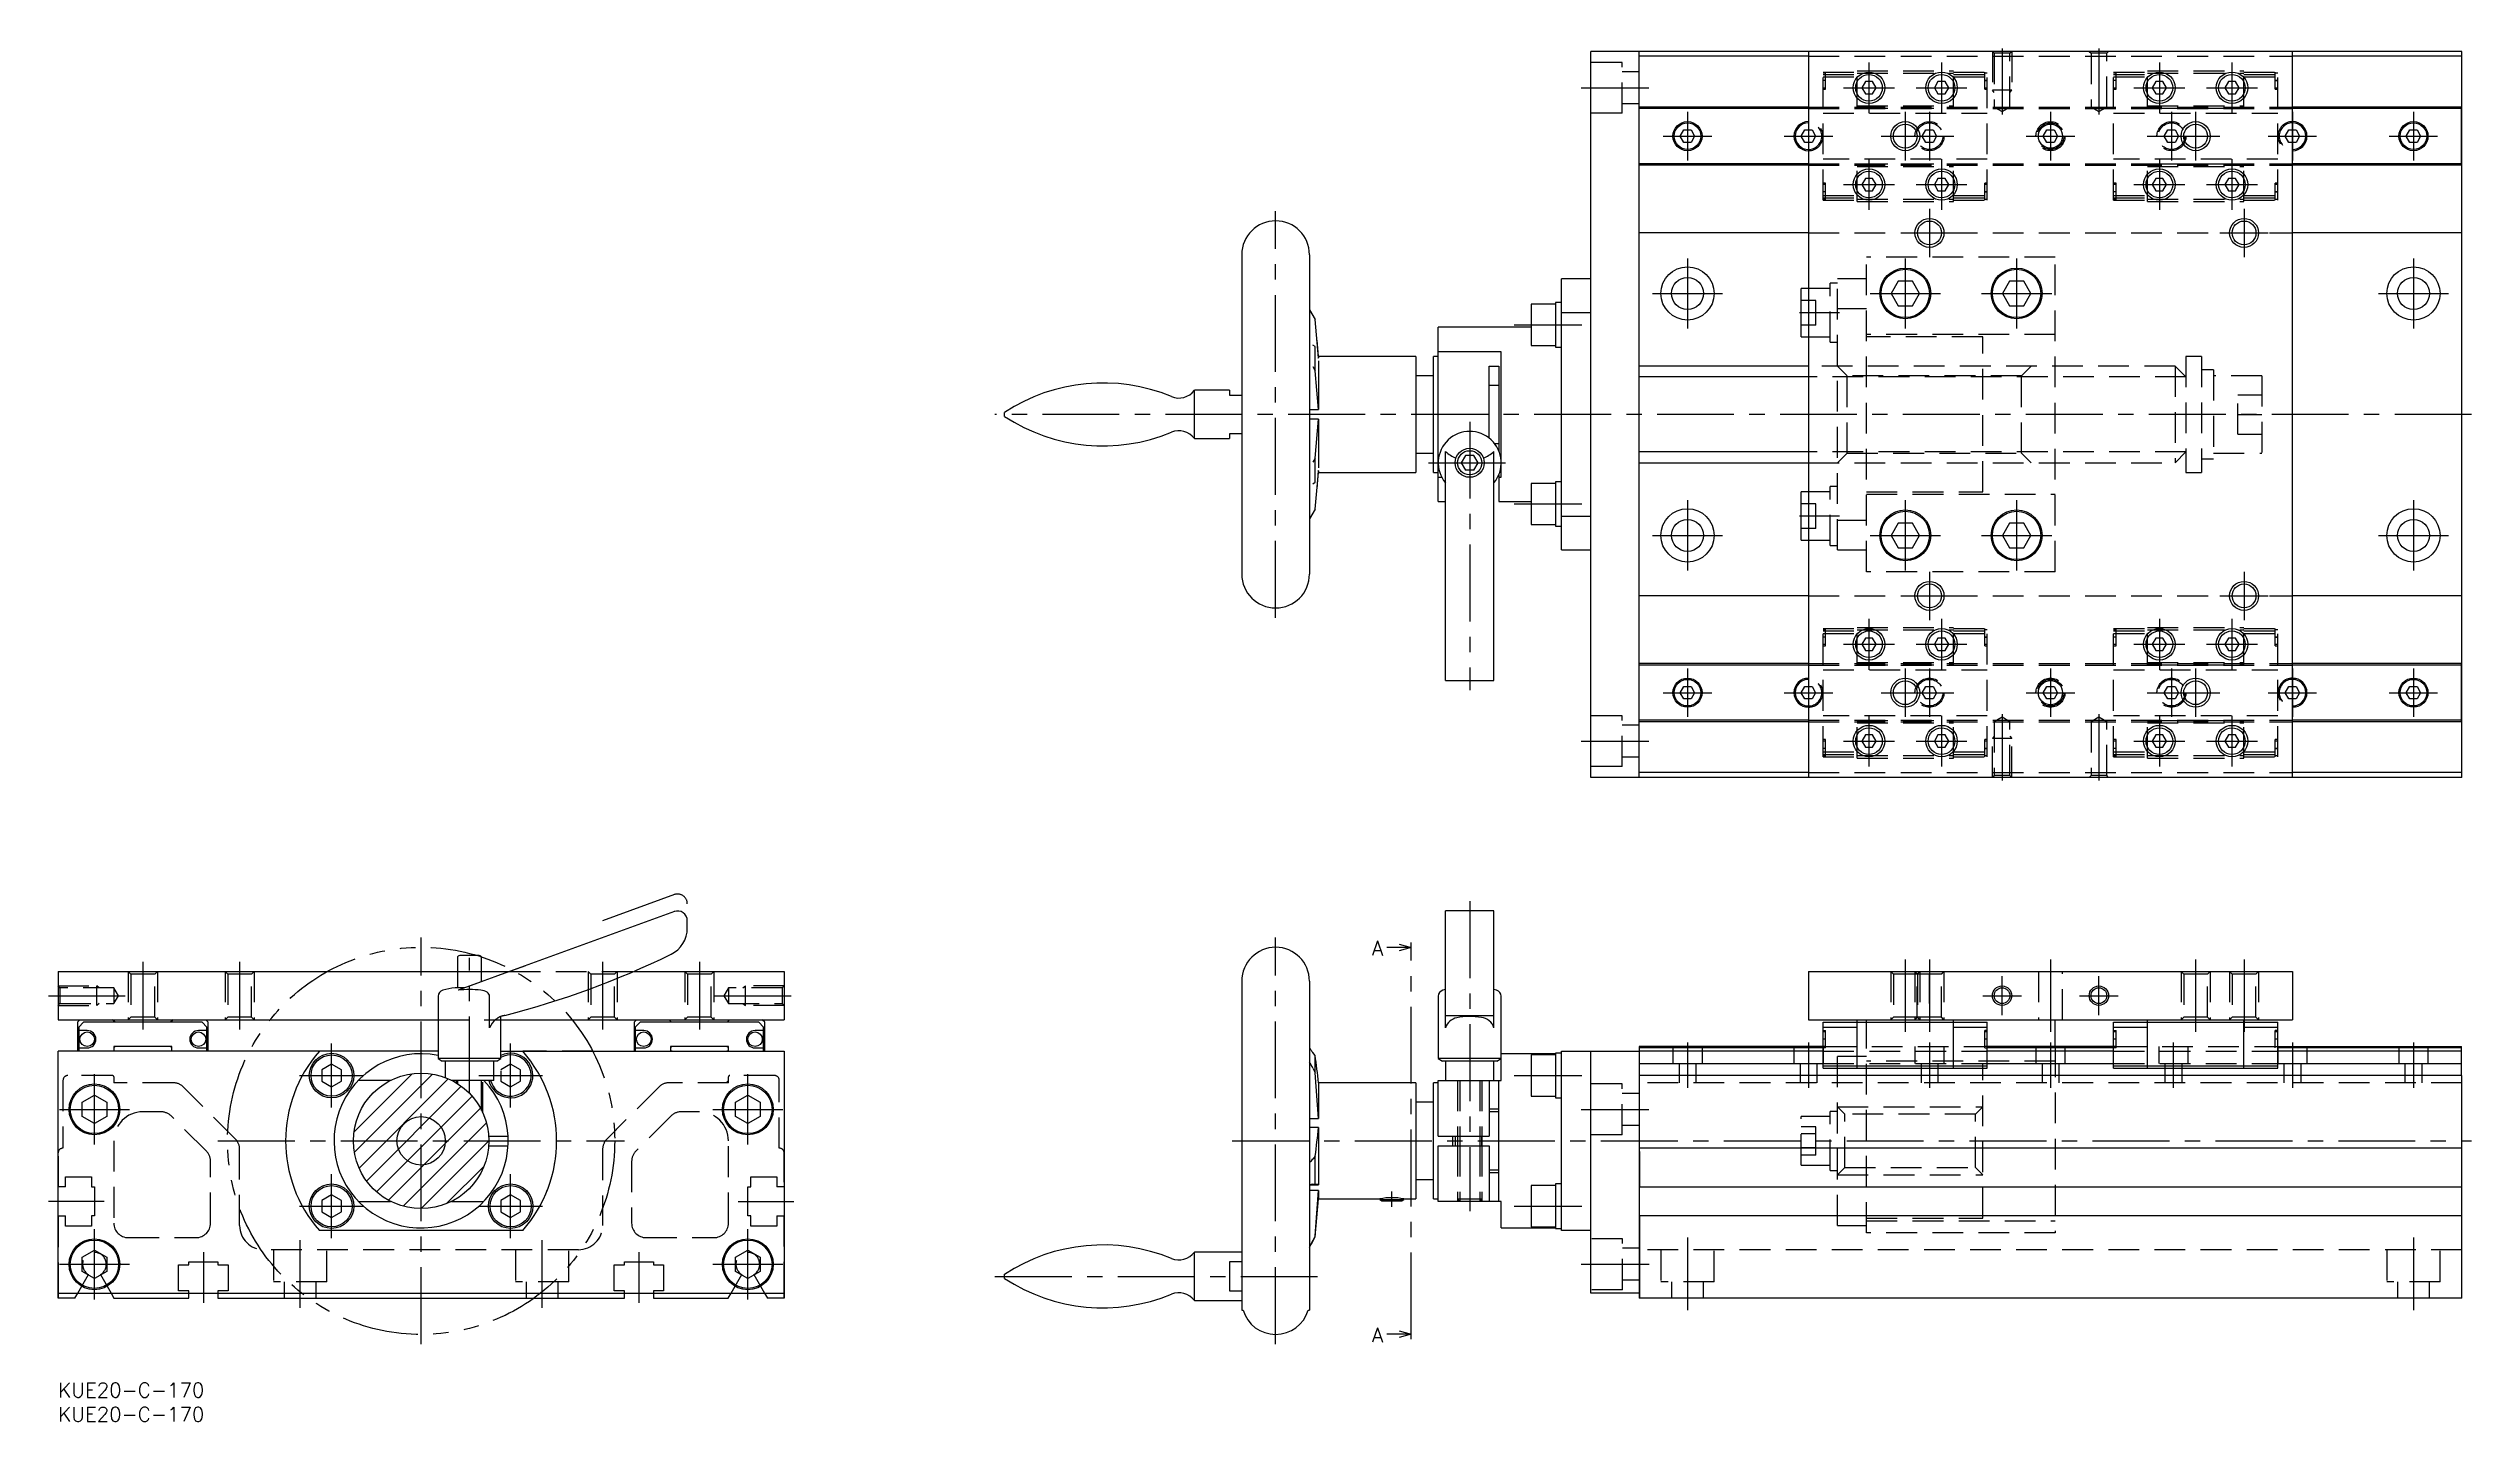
# Model space of a CAD drawing. Extents: x -2 to 499, y -8 to 276.
import ezdxf

# ---------------------------------------------------------------- set-up
doc = ezdxf.new("R2010")
doc.units = 0
doc.header["$LTSCALE"] = 0.5
for name, pattern in [('CENTER', [50.8, 31.75, -6.35, 6.35, -6.35]), ('DASHED', [19.05, 12.7, -6.35]), ('PHANTOM', [63.5, 31.75, -6.35, 6.35, -6.35, 6.35, -6.35])]:
    doc.linetypes.add(name, pattern=pattern)
for name, color, linetype in [('MSM_CENTER', 1, 'CENTER'), ('MSM_CONTINUOUS', 7, 'CONTINUOUS'), ('MSM_DASHED', 4, 'DASHED'), ('MSM_IMAGINARY', 6, 'PHANTOM'), ('MSM_NARROW', 5, 'CONTINUOUS'), ('MSM_PART_NUMBER', 7, 'CONTINUOUS')]:
    doc.layers.add(name, color=color, linetype=linetype)
doc.styles.get("Standard").update_dxf_attribs({"font": 'txt.shx', "height": 3, "bigfont": 'bigfont.shx'})

msp = doc.modelspace()

# ---------------------------------------------------------------- texts
at = {"layer": 'MSM_PART_NUMBER'}
for p in [(271.47, 88.31), (271.47, 8.38)]:
    msp.add_text('A', height=3, dxfattribs=at).set_placement(p)

# ---------------------------------------------------------------- blocks, each defined once
blk = doc.blocks.new('*U6')
at = {"layer": 'MSM_PART_NUMBER'}
blk.add_text('KUE20-C-170', height=3, dxfattribs=at).set_placement((0, -3))
blk = doc.blocks.new('*U7')
at = {"layer": 'MSM_PART_NUMBER'}
blk.add_text('KUE20-C-170', height=3, dxfattribs=at).set_placement((0, -8))

# ---------------------------------------------------------------- linework, layer by layer
at = {"layer": 'MSM_CENTER'}
for p, q in [((401.66, 275.73), (401.66, 262.05)), ((421.66, 275.73), (421.66, 262.05)), ((374.16, 272.86), (374.16, 262.36)), ((389.16, 272.86), (389.16, 262.36)), ((434.16, 272.86), (434.16, 262.36)), ((449.16, 272.86), (449.16, 262.36)), ((314.66, 267.61), (328.66, 267.61)), ((365.24, 269.11), (364.69, 269.11)), ((368.91, 267.61), (379.41, 267.61)), ((383.91, 267.61), (394.41, 267.61)), ((398.64, 269.11), (398.09, 269.11)), ((425.24, 269.11), (424.69, 269.11)), ((428.91, 267.61), (439.41, 267.61)), ((443.91, 267.61), (454.41, 267.61)), ((458.64, 269.11), (458.09, 269.11)), ((336.66, 262.61), (336.66, 252.61)), ((361.66, 262.61), (361.66, 252.61)), ((381.66, 262.61), (381.66, 252.61)), ((386.66, 262.61), (386.66, 252.61)), ((411.66, 262.61), (411.66, 252.61)), ((436.66, 262.61), (436.66, 252.61)), ((441.66, 262.61), (441.66, 252.61)), ((461.66, 262.61), (461.66, 252.61)), ((486.66, 262.61), (486.66, 252.61)), ((331.66, 257.61), (341.66, 257.61)), ((356.66, 257.61), (366.66, 257.61)), ((376.66, 257.61), (391.66, 257.61)), ((406.66, 257.61), (416.66, 257.61)), ((431.66, 257.61), (446.66, 257.61)), ((456.66, 257.61), (466.66, 257.61)), ((481.66, 257.61), (491.66, 257.61)), ((374.16, 252.86), (374.16, 242.36)), ((389.16, 252.86), (389.16, 242.36)), ((434.16, 252.86), (434.16, 242.36)), ((449.16, 252.86), (449.16, 242.36)), ((365.24, 246.11), (364.69, 246.11)), ((368.91, 247.61), (379.41, 247.61)), ((383.91, 247.61), (394.41, 247.61)), ((398.64, 246.11), (398.09, 246.11)), ((425.24, 246.11), (424.69, 246.11)), ((428.91, 247.61), (439.41, 247.61)), ((443.91, 247.61), (454.41, 247.61)), ((458.64, 246.11), (458.09, 246.11)), ((251.56, 158.11), (251.56, 242.11)), ((386.66, 242.61), (386.66, 232.61)), ((451.66, 242.61), (451.66, 232.61)), ((381.66, 237.61), (391.66, 237.61)), ((446.66, 237.61), (456.66, 237.61)), ((336.66, 232.36), (336.66, 217.86)), ((381.66, 232.36), (381.66, 217.86)), ((404.66, 232.36), (404.66, 217.86)), ((486.66, 232.36), (486.66, 217.86)), ((329.41, 225.11), (343.91, 225.11)), ((368.04, 221.11), (359.79, 221.11)), ((374.41, 225.11), (388.91, 225.11)), ((397.41, 225.11), (411.91, 225.11)), ((479.41, 225.11), (493.91, 225.11)), ((300.83, 218.61), (314.83, 218.61)), ((498.66, 200.11), (193.56, 200.11)), ((291.66, 198.61), (291.66, 143.11)), ((283.16, 190.11), (300.16, 190.11)), ((300.83, 181.61), (314.83, 181.61)), ((336.66, 182.36), (336.66, 167.86)), ((381.66, 182.36), (381.66, 167.86)), ((404.66, 182.36), (404.66, 167.86)), ((486.66, 182.36), (486.66, 167.86)), ((368.04, 179.11), (359.79, 179.11)), ((329.41, 175.11), (343.91, 175.11)), ((374.41, 175.11), (388.91, 175.11)), ((397.41, 175.11), (411.91, 175.11)), ((479.41, 175.11), (493.91, 175.11)), ((386.66, 167.61), (386.66, 157.61)), ((451.66, 167.61), (451.66, 157.61)), ((381.66, 162.61), (391.66, 162.61)), ((446.66, 162.61), (456.66, 162.61)), ((374.16, 157.86), (374.16, 147.36)), ((389.16, 157.86), (389.16, 147.36)), ((434.16, 157.86), (434.16, 147.36)), ((449.16, 157.86), (449.16, 147.36)), ((365.24, 154.11), (364.69, 154.11)), ((368.91, 152.61), (379.41, 152.61)), ((383.91, 152.61), (394.41, 152.61)), ((398.64, 154.11), (398.09, 154.11)), ((425.24, 154.11), (424.69, 154.11)), ((428.91, 152.61), (439.41, 152.61)), ((443.91, 152.61), (454.41, 152.61)), ((458.64, 154.11), (458.09, 154.11)), ((336.66, 147.61), (336.66, 137.61)), ((361.66, 147.61), (361.66, 137.61)), ((381.66, 147.61), (381.66, 137.61)), ((386.66, 147.61), (386.66, 137.61)), ((411.66, 147.61), (411.66, 137.61)), ((436.66, 147.61), (436.66, 137.61)), ((441.66, 147.61), (441.66, 137.61)), ((461.66, 147.61), (461.66, 137.61)), ((486.66, 147.61), (486.66, 137.61)), ((331.66, 142.61), (341.66, 142.61)), ((356.66, 142.61), (366.66, 142.61)), ((376.66, 142.61), (391.66, 142.61)), ((406.66, 142.61), (416.66, 142.61)), ((431.66, 142.61), (446.66, 142.61)), ((456.66, 142.61), (466.66, 142.61)), ((481.66, 142.61), (491.66, 142.61)), ((374.16, 137.86), (374.16, 127.36)), ((389.16, 137.86), (389.16, 127.36)), ((401.66, 138.17), (401.66, 124.49)), ((421.66, 138.17), (421.66, 124.49)), ((434.16, 137.86), (434.16, 127.36)), ((449.16, 137.86), (449.16, 127.36)), ((314.66, 132.61), (328.66, 132.61)), ((365.24, 131.11), (364.69, 131.11)), ((368.91, 132.61), (379.41, 132.61)), ((383.91, 132.61), (394.41, 132.61)), ((398.64, 131.11), (398.09, 131.11)), ((425.24, 131.11), (424.69, 131.11)), ((428.91, 132.61), (439.41, 132.61)), ((443.91, 132.61), (454.41, 132.61)), ((458.64, 131.11), (458.09, 131.11)), ((291.66, 99.5), (291.66, 35.5)), ((75, 8), (75, 92)), ((251.56, 8), (251.56, 92)), ((17.5, 87), (17.5, 73)), ((37.5, 87), (37.5, 73)), ((85, 59.8), (85, 87.8)), ((112.5, 87), (112.5, 73)), ((132.5, 87), (132.5, 73)), ((279.56, 11.04), (279.56, 88.96)), ((381.66, 87.5), (381.66, 72.5)), ((386.66, 87.5), (386.66, 72.5)), ((411.66, 87.5), (411.66, 72.5)), ((441.66, 87.5), (441.66, 72.5)), ((451.66, 87.5), (451.66, 72.5)), ((401.66, 76), (401.66, 84)), ((421.66, 76), (421.66, 84)), ((-2, 80), (14.44, 80)), ((135.56, 80), (152, 80)), ((397.66, 80), (405.66, 80)), ((417.66, 80), (425.66, 80)), ((56.5, 56.9), (56.5, 70.1)), ((93.5, 56.9), (93.5, 70.1)), ((336.66, 70.32), (336.66, 60.98)), ((361.66, 70.32), (361.66, 60.98)), ((365.24, 71), (364.69, 71)), ((386.66, 70.32), (386.66, 60.98)), ((398.64, 71), (398.09, 71)), ((411.66, 70.32), (411.66, 60.98)), ((425.24, 71), (424.69, 71)), ((437.02, 70.32), (437.02, 60.98)), ((458.64, 71), (458.09, 71)), ((461.66, 70.32), (461.66, 60.98)), ((486.66, 70.32), (486.66, 60.98)), ((7.5, 49.25), (7.5, 63.75)), ((49.9, 63.5), (63.1, 63.5)), ((86.9, 63.5), (100.1, 63.5)), ((142.5, 49.25), (142.5, 63.75)), ((300.83, 63.5), (314.83, 63.5)), ((0.25, 56.5), (14.75, 56.5)), ((135.25, 56.5), (149.75, 56.5)), ((314.66, 56.5), (328.66, 56.5)), ((33, 50), (117, 50)), ((242.56, 50), (498.66, 50)), ((56.5, 29.9), (56.5, 43.1)), ((93.5, 29.9), (93.5, 43.1)), ((9.5, 37.5), (-2, 37.5)), ((49.9, 36.5), (63.1, 36.5)), ((86.9, 36.5), (100.1, 36.5)), ((140.5, 37.5), (152, 37.5)), ((275.56, 36.37), (275.56, 39.53)), ((300.83, 36.5), (314.83, 36.5)), ((7.5, 17.25), (7.5, 31.75)), ((142.5, 17.25), (142.5, 31.75)), ((30, 27), (30, 16.5)), ((50, 15.5), (50, 29.5)), ((100, 15.5), (100, 29.5)), ((120, 27), (120, 16.5)), ((336.66, 30), (336.66, 15)), ((486.66, 30), (486.66, 15)), ((0.25, 24.5), (14.75, 24.5)), ((135.25, 24.5), (149.75, 24.5)), ((193.56, 22), (260.56, 22)), ((314.66, 24.5), (328.71, 24.5))]:
    msp.add_line(p, q, dxfattribs=at)
at = {"layer": 'MSM_CONTINUOUS'}
for p, q in [((316.66, 125.11), (316.66, 275.11)), ((326.66, 275.11), (316.66, 275.11)), ((326.66, 125.11), (326.66, 275.11)), ((326.66, 275.06), (326.71, 275.06)), ((361.66, 274.11), (326.66, 274.11)), ((496.66, 275.11), (326.71, 275.11)), ((326.71, 275.11), (326.71, 275.06)), ((361.66, 275.11), (361.66, 125.11)), ((461.66, 125.11), (461.66, 275.11)), ((496.66, 274.11), (461.66, 274.11)), ((496.66, 125.11), (496.66, 275.11)), ((373.42, 268.89), (372.68, 267.61)), ((372.68, 267.61), (373.42, 266.33)), ((374.9, 268.89), (373.42, 268.89)), ((373.42, 266.33), (374.9, 266.33)), ((375.64, 267.61), (374.9, 268.89)), ((374.9, 266.33), (375.64, 267.61)), ((388.42, 268.89), (387.68, 267.61)), ((387.68, 267.61), (388.42, 266.33)), ((389.9, 268.89), (388.42, 268.89)), ((388.42, 266.33), (389.9, 266.33)), ((390.64, 267.61), (389.9, 268.89)), ((389.9, 266.33), (390.64, 267.61)), ((433.42, 268.89), (432.68, 267.61)), ((432.68, 267.61), (433.42, 266.33)), ((434.9, 268.89), (433.42, 268.89)), ((433.42, 266.33), (434.9, 266.33)), ((435.64, 267.61), (434.9, 268.89)), ((434.9, 266.33), (435.64, 267.61)), ((448.42, 268.89), (447.68, 267.61)), ((447.68, 267.61), (448.42, 266.33)), ((449.9, 268.89), (448.42, 268.89)), ((448.42, 266.33), (449.9, 266.33)), ((450.64, 267.61), (449.9, 268.89)), ((449.9, 266.33), (450.64, 267.61)), ((361.66, 263.61), (326.66, 263.61)), ((361.66, 263.31), (326.66, 263.31)), ((496.66, 263.61), (461.66, 263.61)), ((496.61, 263.31), (461.66, 263.31)), ((496.61, 251.61), (496.61, 263.61)), ((335.18, 257.61), (335.92, 258.89)), ((335.92, 256.33), (335.18, 257.61)), ((335.92, 258.89), (337.4, 258.89)), ((337.4, 256.33), (335.92, 256.33)), ((337.4, 258.89), (338.14, 257.61)), ((338.14, 257.61), (337.4, 256.33)), ((360.18, 257.61), (360.92, 258.89)), ((360.92, 256.33), (360.18, 257.61)), ((360.92, 258.89), (361.66, 258.89)), ((361.66, 256.33), (360.92, 256.33)), ((410.18, 257.61), (410.92, 258.89)), ((410.92, 256.33), (410.18, 257.61)), ((410.92, 258.89), (412.4, 258.89)), ((412.4, 256.33), (410.92, 256.33)), ((412.4, 258.89), (413.14, 257.61)), ((413.14, 257.61), (412.4, 256.33)), ((461.66, 258.89), (462.4, 258.89)), ((462.4, 256.33), (461.66, 256.33)), ((462.4, 258.89), (463.14, 257.61)), ((463.14, 257.61), (462.4, 256.33)), ((485.18, 257.61), (485.92, 258.89)), ((485.92, 256.33), (485.18, 257.61)), ((485.92, 258.89), (487.4, 258.89)), ((487.4, 256.33), (485.92, 256.33)), ((487.4, 258.89), (488.14, 257.61)), ((488.14, 257.61), (487.4, 256.33)), ((361.66, 251.91), (326.66, 251.91)), ((361.66, 251.61), (326.66, 251.61)), ((496.61, 251.91), (461.66, 251.91)), ((496.61, 251.61), (461.66, 251.61)), ((373.42, 248.89), (372.68, 247.61)), ((372.68, 247.61), (373.42, 246.33)), ((374.9, 248.89), (373.42, 248.89)), ((373.42, 246.33), (374.9, 246.33)), ((375.64, 247.61), (374.9, 248.89)), ((374.9, 246.33), (375.64, 247.61)), ((388.42, 248.89), (387.68, 247.61)), ((387.68, 247.61), (388.42, 246.33)), ((389.9, 248.89), (388.42, 248.89)), ((388.42, 246.33), (389.9, 246.33)), ((390.64, 247.61), (389.9, 248.89)), ((389.9, 246.33), (390.64, 247.61)), ((433.42, 248.89), (432.68, 247.61)), ((432.68, 247.61), (433.42, 246.33)), ((434.9, 248.89), (433.42, 248.89)), ((433.42, 246.33), (434.9, 246.33)), ((435.64, 247.61), (434.9, 248.89)), ((434.9, 246.33), (435.64, 247.61)), ((448.42, 248.89), (447.68, 247.61)), ((447.68, 247.61), (448.42, 246.33)), ((449.9, 248.89), (448.42, 248.89)), ((448.42, 246.33), (449.9, 246.33)), ((450.64, 247.61), (449.9, 248.89)), ((449.9, 246.33), (450.64, 247.61)), ((361.66, 237.61), (326.66, 237.61)), ((496.66, 237.61), (461.66, 237.61)), ((244.56, 233.11), (244.56, 167.11)), ((258.56, 233.11), (258.56, 167.11)), ((316.66, 228.11), (310.66, 228.11)), ((310.66, 172.11), (310.66, 228.11)), ((360.16, 216.11), (360.16, 226.11)), ((361.66, 226.11), (360.16, 226.11)), ((380.2, 227.65), (378.73, 225.11)), ((383.13, 227.65), (380.2, 227.65)), ((384.6, 225.11), (383.13, 227.65)), ((403.2, 227.65), (401.73, 225.11)), ((406.13, 227.65), (403.2, 227.65)), ((407.6, 225.11), (406.13, 227.65)), ((258.56, 221.71), (259.74, 219.71)), ((304.36, 222.86), (304.36, 214.36)), ((309.36, 222.86), (304.36, 222.86)), ((309.36, 223.21), (309.36, 214.01)), ((310.66, 223.21), (309.36, 223.21)), ((316.66, 221.13), (310.66, 221.13)), ((378.73, 225.11), (380.2, 222.57)), ((380.2, 222.57), (383.13, 222.57)), ((383.13, 222.57), (384.6, 225.11)), ((401.73, 225.11), (403.2, 222.57)), ((403.2, 222.57), (406.13, 222.57)), ((406.13, 222.57), (407.6, 225.11)), ((260.43, 211.79), (259.74, 219.71)), ((260.43, 212.11), (260.13, 215.48)), ((285.16, 182.14), (285.16, 218.11)), ((304.36, 218.11), (285.16, 218.11)), ((360.16, 216.11), (361.66, 216.11)), ((259.74, 214.12), (259.26, 214.42)), ((259.74, 209.15), (259.74, 214.12)), ((260.29, 211.79), (260.43, 211.79)), ((280.56, 212.11), (260.43, 212.11)), ((260.43, 212.11), (260.43, 211.79)), ((260.43, 211.17), (260.43, 201.11)), ((280.56, 212.11), (280.56, 188.11)), ((284.16, 188.11), (284.16, 212.11)), ((285.16, 212.11), (284.16, 212.11)), ((298.16, 213.06), (285.16, 213.06)), ((298.16, 187.16), (298.16, 213.06)), ((304.36, 214.36), (309.36, 214.36)), ((309.36, 214.01), (310.66, 214.01)), ((259.26, 209.98), (259.74, 209.15)), ((260.43, 201.11), (259.74, 209.15)), ((284.16, 208.11), (280.56, 208.11)), ((295.66, 195.23), (295.66, 210.11)), ((295.66, 210.11), (297.66, 210.11)), ((297.66, 206.11), (295.66, 206.11)), ((297.66, 210.11), (297.66, 192.61)), ((361.66, 210.11), (326.66, 210.11)), ((195.56, 199.69), (195.56, 200.53)), ((234.77, 195.11), (234.77, 205.11)), ((242.06, 205.11), (234.77, 205.11)), ((242.06, 205.11), (242.06, 204.11)), ((242.06, 204.11), (244.56, 204.11)), ((258.56, 201.11), (260.43, 201.11)), ((242.06, 196.11), (242.06, 195.11)), ((244.56, 196.11), (242.06, 196.11)), ((260.43, 199.1), (258.56, 199.1)), ((259.74, 191.06), (260.43, 199.1)), ((260.43, 199.1), (260.43, 189.05)), ((234.77, 195.11), (242.06, 195.11)), ((259.74, 191.06), (259.26, 190.24)), ((259.74, 186.1), (259.74, 191.06)), ((280.56, 192.11), (284.16, 192.11)), ((286.66, 145.11), (286.66, 192.44)), ((290.8, 191.61), (289.93, 190.11)), ((292.53, 191.61), (290.8, 191.61)), ((293.39, 190.11), (292.53, 191.61)), ((296.66, 145.11), (296.66, 192.44)), ((296.79, 194.11), (297.66, 194.11)), ((259.26, 185.8), (259.74, 186.1)), ((259.74, 180.51), (260.43, 188.11)), ((260.13, 184.74), (260.43, 188.43)), ((260.43, 188.43), (260.29, 188.43)), ((260.43, 188.43), (260.43, 188.11)), ((260.43, 188.11), (280.56, 188.11)), ((284.16, 188.11), (285.16, 188.11)), ((285.16, 187.16), (285.87, 187.16)), ((289.93, 190.11), (290.8, 188.61)), ((292.53, 188.61), (290.8, 188.61)), ((292.53, 188.61), (293.39, 190.11)), ((297.66, 187.61), (297.66, 182.11)), ((297.66, 187.16), (298.16, 187.16)), ((304.36, 185.86), (304.36, 177.36)), ((309.36, 185.86), (304.36, 185.86)), ((309.36, 186.21), (309.36, 177.01)), ((310.66, 186.21), (309.36, 186.21)), ((326.66, 190.11), (361.66, 190.11)), ((259.74, 180.51), (258.56, 178.51)), ((285.16, 182.14), (286.66, 182.14)), ((297.66, 182.11), (304.36, 182.11)), ((361.66, 184.11), (360.16, 184.11)), ((360.16, 174.11), (360.16, 184.11)), ((304.36, 177.36), (309.36, 177.36)), ((309.36, 177.01), (310.66, 177.01)), ((310.66, 179.09), (316.66, 179.09)), ((380.2, 177.65), (378.73, 175.11)), ((383.13, 177.65), (380.2, 177.65)), ((384.6, 175.11), (383.13, 177.65)), ((403.2, 177.65), (401.73, 175.11)), ((406.13, 177.65), (403.2, 177.65)), ((407.6, 175.11), (406.13, 177.65)), ((310.66, 172.11), (316.66, 172.11)), ((360.16, 174.11), (361.66, 174.11)), ((378.73, 175.11), (380.2, 172.57)), ((380.2, 172.57), (383.13, 172.57)), ((383.13, 172.57), (384.6, 175.11)), ((401.73, 175.11), (403.2, 172.57)), ((403.2, 172.57), (406.13, 172.57)), ((406.13, 172.57), (407.6, 175.11)), ((361.66, 162.61), (326.66, 162.61)), ((496.66, 162.61), (461.66, 162.61)), ((373.42, 153.89), (372.68, 152.61)), ((372.68, 152.61), (373.42, 151.33)), ((374.9, 153.89), (373.42, 153.89)), ((373.42, 151.33), (374.9, 151.33)), ((375.64, 152.61), (374.9, 153.89)), ((374.9, 151.33), (375.64, 152.61)), ((388.42, 153.89), (387.68, 152.61)), ((387.68, 152.61), (388.42, 151.33)), ((389.9, 153.89), (388.42, 153.89)), ((388.42, 151.33), (389.9, 151.33)), ((390.64, 152.61), (389.9, 153.89)), ((389.9, 151.33), (390.64, 152.61)), ((433.42, 153.89), (432.68, 152.61)), ((432.68, 152.61), (433.42, 151.33)), ((434.9, 153.89), (433.42, 153.89)), ((433.42, 151.33), (434.9, 151.33)), ((435.64, 152.61), (434.9, 153.89)), ((434.9, 151.33), (435.64, 152.61)), ((448.42, 153.89), (447.68, 152.61)), ((447.68, 152.61), (448.42, 151.33)), ((449.9, 153.89), (448.42, 153.89)), ((448.42, 151.33), (449.9, 151.33)), ((450.64, 152.61), (449.9, 153.89)), ((449.9, 151.33), (450.64, 152.61)), ((361.66, 148.61), (326.66, 148.61)), ((361.66, 148.31), (326.66, 148.31)), ((496.61, 148.61), (461.66, 148.61)), ((496.61, 148.31), (461.66, 148.31)), ((496.61, 136.61), (496.61, 148.61)), ((286.66, 145.11), (296.66, 145.11)), ((335.18, 142.61), (335.92, 143.89)), ((335.92, 141.33), (335.18, 142.61)), ((335.92, 143.89), (337.4, 143.89)), ((337.4, 141.33), (335.92, 141.33)), ((337.4, 143.89), (338.14, 142.61)), ((338.14, 142.61), (337.4, 141.33)), ((360.18, 142.61), (360.92, 143.89)), ((360.92, 141.33), (360.18, 142.61)), ((360.92, 143.89), (361.66, 143.89)), ((361.66, 141.33), (360.92, 141.33)), ((410.18, 142.61), (410.92, 143.89)), ((410.92, 141.33), (410.18, 142.61)), ((410.92, 143.89), (412.4, 143.89)), ((412.4, 141.33), (410.92, 141.33)), ((412.4, 143.89), (413.14, 142.61)), ((413.14, 142.61), (412.4, 141.33)), ((461.66, 143.89), (462.4, 143.89)), ((462.4, 141.33), (461.66, 141.33)), ((462.4, 143.89), (463.14, 142.61)), ((463.14, 142.61), (462.4, 141.33)), ((485.18, 142.61), (485.92, 143.89)), ((485.92, 141.33), (485.18, 142.61)), ((485.92, 143.89), (487.4, 143.89)), ((487.4, 141.33), (485.92, 141.33)), ((487.4, 143.89), (488.14, 142.61)), ((488.14, 142.61), (487.4, 141.33)), ((361.66, 136.91), (326.66, 136.91)), ((361.66, 136.61), (326.66, 136.61)), ((496.61, 136.91), (461.66, 136.91)), ((496.66, 136.61), (461.66, 136.61)), ((373.42, 133.89), (372.68, 132.61)), ((372.68, 132.61), (373.42, 131.33)), ((374.9, 133.89), (373.42, 133.89)), ((373.42, 131.33), (374.9, 131.33)), ((375.64, 132.61), (374.9, 133.89)), ((374.9, 131.33), (375.64, 132.61)), ((388.42, 133.89), (387.68, 132.61)), ((387.68, 132.61), (388.42, 131.33)), ((389.9, 133.89), (388.42, 133.89)), ((388.42, 131.33), (389.9, 131.33)), ((390.64, 132.61), (389.9, 133.89)), ((389.9, 131.33), (390.64, 132.61)), ((433.42, 133.89), (432.68, 132.61)), ((432.68, 132.61), (433.42, 131.33)), ((434.9, 133.89), (433.42, 133.89)), ((433.42, 131.33), (434.9, 131.33)), ((435.64, 132.61), (434.9, 133.89)), ((434.9, 131.33), (435.64, 132.61)), ((448.42, 133.89), (447.68, 132.61)), ((447.68, 132.61), (448.42, 131.33)), ((449.9, 133.89), (448.42, 133.89)), ((448.42, 131.33), (449.9, 131.33)), ((450.64, 132.61), (449.9, 133.89)), ((449.9, 131.33), (450.64, 132.61)), ((361.66, 126.11), (326.66, 126.11)), ((496.66, 126.11), (461.66, 126.11)), ((326.66, 125.11), (316.66, 125.11)), ((326.71, 125.16), (326.66, 125.16)), ((326.71, 125.16), (326.71, 125.11)), ((496.66, 125.11), (326.71, 125.11)), ((127.32, 97.38), (82.66, 81.13)), ((130, 93.95), (130, 95.5)), ((286.66, 73.36), (286.66, 97.5)), ((296.66, 97.5), (286.66, 97.5)), ((296.66, 73.36), (296.66, 97.5)), ((82.5, 87.8), (82.5, 81.62)), ((87, 88.3), (83, 88.3)), ((87.5, 82.89), (87.5, 87.8)), ((0, 85), (82.5, 85)), ((0, 85), (0, 75)), ((84.03, 81.62), (82, 81.62)), ((87.5, 85), (93.31, 85)), ((118.89, 85), (150, 85)), ((150, 85), (150, 75)), ((244.56, 83), (244.56, 15)), ((258.56, 83), (258.56, 15)), ((361.66, 85), (361.66, 75)), ((361.66, 85), (461.66, 85)), ((461.66, 85), (461.66, 75)), ((78.5, 79.87), (78.5, 67)), ((89.15, 73.36), (89.15, 79.87)), ((91.5, 67), (91.5, 75.7)), ((285.16, 79.87), (285.16, 67)), ((286.66, 75.92), (296.66, 75.92)), ((298.16, 62.5), (298.16, 79.87)), ((0, 75), (78.5, 75)), ((4.5, 75), (4, 74.5)), ((4, 74.5), (4, 68.5)), ((5.25, 74.5), (4.25, 73.5)), ((4.25, 73.5), (4.25, 68.5)), ((6, 72.8), (4.25, 72.8)), ((29.75, 74.5), (5.25, 74.5)), ((11.75, 74.5), (11.25, 75)), ((23.75, 75), (23.25, 74.5)), ((30.75, 72.8), (29, 72.8)), ((30.75, 73.5), (29.75, 74.5)), ((31, 74.5), (30.5, 75)), ((30.75, 68.5), (30.75, 73.5)), ((31, 68.5), (31, 74.5)), ((91.5, 75), (150, 75)), ((119.5, 75), (119, 74.5)), ((119, 74.5), (119, 68.5)), ((120.25, 74.5), (119.25, 73.5)), ((119.25, 73.5), (119.25, 68.5)), ((121, 72.8), (119.25, 72.8)), ((144.75, 74.5), (120.25, 74.5)), ((126.75, 74.5), (126.25, 75)), ((138.75, 75), (138.25, 74.5)), ((145.75, 72.8), (144, 72.8)), ((145.75, 73.5), (144.75, 74.5)), ((146, 74.5), (145.5, 75)), ((145.75, 68.5), (145.75, 73.5)), ((146, 68.5), (146, 74.5)), ((361.66, 75), (461.66, 75)), ((364.71, 74.5), (398.61, 74.5)), ((364.71, 65), (364.71, 74.5)), ((364.71, 73.5), (371.71, 73.5)), ((364.71, 72.8), (365.21, 72.8)), ((365.21, 72.5), (364.71, 72.5)), ((365.21, 69.2), (365.21, 72.8)), ((371.71, 65), (371.71, 75)), ((391.61, 65), (391.61, 75)), ((391.61, 73.5), (398.61, 73.5)), ((398.11, 69.2), (398.11, 72.8)), ((398.61, 72.8), (398.11, 72.8)), ((398.61, 72.5), (398.11, 72.5)), ((398.61, 65), (398.61, 74.5)), ((412.66, 69.5), (412.66, 75)), ((424.71, 65), (424.71, 74.5)), ((424.71, 74.5), (458.61, 74.5)), ((424.71, 73.5), (431.71, 73.5)), ((424.71, 72.8), (425.21, 72.8)), ((425.21, 72.5), (424.71, 72.5)), ((425.21, 69.2), (425.21, 72.8)), ((431.71, 65), (431.71, 75)), ((451.61, 65), (451.61, 75)), ((451.61, 73.5), (458.61, 73.5)), ((458.61, 72.8), (458.11, 72.8)), ((458.11, 69.2), (458.11, 72.8)), ((458.61, 72.5), (458.11, 72.5)), ((458.61, 65), (458.61, 74.5)), ((0, 17.5), (0, 68.5)), ((78.5, 68.5), (0, 68.5)), ((4.25, 69.2), (6, 69.2)), ((23.5, 69.5), (11.5, 69.5)), ((11.8, 69.5), (11.5, 69.2)), ((11.5, 69.5), (11.5, 68.55)), ((23.5, 69.2), (23.2, 69.5)), ((23.5, 68.55), (23.5, 69.5)), ((29, 69.2), (30.75, 69.2)), ((56.5, 65.86), (54.46, 64.68)), ((58.54, 64.68), (56.5, 65.86)), ((78.5, 67), (79.37, 66.5)), ((91.5, 67), (78.5, 67)), ((90.63, 66.5), (79.37, 66.5)), ((80, 66.5), (80, 63.08)), ((90, 62.5), (90, 66.5)), ((90.63, 66.5), (91.5, 67)), ((91.5, 68.5), (150, 68.5)), ((93.5, 65.86), (91.5, 64.7)), ((95.54, 64.68), (93.5, 65.86)), ((119.25, 69.2), (121, 69.2)), ((138.5, 69.5), (126.5, 69.5)), ((126.8, 69.5), (126.5, 69.2)), ((126.5, 69.5), (126.5, 68.55)), ((138.5, 69.2), (138.2, 69.5)), ((138.5, 68.55), (138.5, 69.5)), ((144, 69.2), (145.75, 69.2)), ((150, 68.5), (150, 17.5)), ((259.74, 67.67), (259.26, 68.26)), ((259.74, 64.06), (259.74, 67.67)), ((285.16, 67), (286.03, 66.5)), ((298.16, 67), (285.16, 67)), ((297.3, 66.5), (286.03, 66.5)), ((286.66, 66.5), (286.66, 62.5)), ((296.66, 62.5), (296.66, 66.5)), ((297.3, 66.5), (298.16, 67)), ((309.36, 68), (298.16, 68)), ((309.36, 67.75), (304.36, 67.75)), ((304.36, 67.75), (304.36, 59.25)), ((310.66, 68.1), (309.36, 68.1)), ((309.36, 68.1), (309.36, 58.9)), ((310.66, 68.5), (326.66, 68.5)), ((310.66, 31.5), (310.66, 68.5)), ((316.66, 18.5), (316.66, 68.5)), ((365.21, 69.5), (326.66, 69.5)), ((326.66, 69.5), (326.66, 17.5)), ((365.21, 69.2), (326.66, 69.2)), ((364.71, 68.55), (326.66, 68.55)), ((364.71, 65.95), (326.66, 65.95)), ((365.21, 69.2), (364.71, 69.2)), ((364.71, 65.5), (398.61, 65.5)), ((425.21, 69.5), (398.11, 69.5)), ((398.11, 69.2), (398.61, 69.2)), ((424.71, 69.2), (398.61, 69.2)), ((424.71, 68.55), (398.61, 68.55)), ((424.71, 65.95), (398.61, 65.95)), ((425.21, 69.2), (424.71, 69.2)), ((424.71, 65.5), (458.61, 65.5)), ((458.11, 69.5), (496.61, 69.5)), ((496.61, 69.2), (458.61, 69.2)), ((496.61, 68.55), (458.61, 68.55)), ((496.61, 65.95), (458.61, 65.95)), ((496.61, 63.5), (496.61, 69.5)), ((54.46, 64.68), (54.46, 62.32)), ((54.46, 62.32), (56.5, 61.14)), ((56.5, 61.14), (58.54, 62.32)), ((58.54, 62.32), (58.54, 64.68)), ((68.7, 62.5), (62.05, 62.5)), ((90, 62.5), (81.3, 62.5)), ((91.46, 64.48), (91.46, 62.32)), ((91.46, 62.32), (93.5, 61.14)), ((93.5, 61.14), (95.54, 62.32)), ((95.54, 62.32), (95.54, 64.68)), ((259.26, 65.03), (259.74, 64.06)), ((260.43, 54.65), (259.74, 64.06)), ((280.56, 62), (260.42, 62)), ((260.43, 61.96), (260.43, 54.65)), ((280.56, 62), (280.56, 38)), ((284.16, 38), (284.16, 62)), ((285.16, 62), (284.16, 62)), ((285.16, 51), (285.16, 62.5)), ((285.16, 62.5), (298.16, 62.5)), ((295.66, 62.5), (295.66, 51)), ((297.66, 37.5), (297.66, 62.5)), ((496.66, 63.5), (326.66, 63.5)), ((364.71, 65), (398.61, 65)), ((424.71, 65), (458.61, 65)), ((496.66, 17.5), (496.66, 63.5)), ((4.96, 57.97), (7.5, 59.43)), ((4.96, 55.03), (4.96, 57.97)), ((7.5, 59.43), (10.04, 57.97)), ((10.04, 57.97), (10.04, 55.03)), ((139.96, 57.97), (142.5, 59.43)), ((139.96, 55.03), (139.96, 57.97)), ((142.5, 59.43), (145.04, 57.97)), ((145.04, 57.97), (145.04, 55.03)), ((284.16, 58), (280.56, 58)), ((295.66, 56.63), (297.66, 56.63)), ((297.66, 56), (295.66, 56)), ((304.36, 59.25), (309.36, 59.25)), ((309.36, 58.9), (310.66, 58.9)), ((7.5, 53.57), (4.96, 55.03)), ((10.04, 55.03), (7.5, 53.57)), ((88.96, 51), (92.97, 51)), ((142.5, 53.57), (139.96, 55.03)), ((145.04, 55.03), (142.5, 53.57)), ((258.56, 54.65), (260.43, 54.65)), ((260.43, 52.74), (258.56, 52.74)), ((260.43, 52.74), (260.43, 40.92)), ((285.16, 51), (295.66, 51)), ((288.16, 49), (288.16, 51)), ((288.66, 51), (288.66, 49)), ((289.16, 51), (289.16, 49)), ((289.16, 51), (289.16, 49)), ((294.16, 49), (294.16, 51)), ((294.16, 51), (294.16, 49)), ((88.96, 49), (92.97, 49)), ((259.74, 46.86), (259.26, 46.25)), ((259.74, 41.02), (259.74, 46.86)), ((285.16, 37.5), (285.16, 49)), ((285.16, 49), (295.66, 49)), ((295.66, 49), (295.66, 37.5)), ((496.66, 48.5), (326.66, 48.5)), ((326.71, 47.81), (326.66, 47.81)), ((326.71, 47.81), (326.71, 40.5)), ((258.72, 40.92), (260.43, 40.92)), ((259.23, 41.03), (259.74, 41.02)), ((280.56, 42), (284.16, 42)), ((295.66, 44), (297.66, 44)), ((297.66, 43.37), (295.66, 43.37)), ((309.36, 40.75), (304.36, 40.75)), ((304.36, 40.75), (304.36, 32.25)), ((310.66, 41.1), (309.36, 41.1)), ((309.36, 41.1), (309.36, 31.9)), ((326.66, 40.5), (496.66, 40.5)), ((56.5, 38.86), (54.46, 37.68)), ((54.46, 37.68), (54.46, 35.32)), ((54.46, 35.32), (56.5, 34.14)), ((58.54, 37.68), (56.5, 38.86)), ((56.5, 34.14), (58.54, 35.32)), ((58.54, 35.32), (58.54, 37.68)), ((62.05, 37.5), (68.7, 37.5)), ((81.3, 37.5), (87.95, 37.5)), ((93.5, 38.86), (91.46, 37.68)), ((91.46, 37.68), (91.46, 35.32)), ((91.46, 35.32), (93.5, 34.14)), ((95.54, 37.68), (93.5, 38.86)), ((93.5, 34.14), (95.54, 35.32)), ((95.54, 35.32), (95.54, 37.68)), ((260.43, 39.74), (258.56, 39.74)), ((259.74, 30.39), (260.43, 39.74)), ((259.74, 30.15), (260.43, 38)), ((260.43, 39.74), (260.43, 38)), ((260.43, 38), (273.06, 38)), ((273.06, 38), (273.06, 37.86)), ((273.06, 37.86), (273.51, 37.6)), ((273.06, 37.86), (278.06, 37.86)), ((273.51, 37.6), (277.62, 37.6)), ((277.62, 37.6), (278.06, 37.86)), ((278.06, 37.86), (278.06, 38)), ((278.06, 38), (280.56, 38)), ((284.16, 38), (285.16, 38)), ((298.16, 37.5), (285.16, 37.5)), ((298.16, 32), (298.16, 37.5)), ((96.02, 31.5), (53.98, 31.5)), ((259.74, 30.39), (259.26, 29.43)), ((259.74, 30.15), (259.74, 30.39)), ((298.16, 32), (309.36, 32)), ((304.36, 32.25), (309.36, 32.25)), ((309.36, 31.9), (310.66, 31.9)), ((316.66, 31.5), (310.66, 31.5)), ((496.66, 34.5), (326.66, 34.5)), ((326.71, 34.5), (326.71, 17.5)), ((4.96, 25.97), (7.5, 27.43)), ((4.96, 23.03), (4.96, 25.97)), ((7.5, 27.43), (10.04, 25.97)), ((10.04, 25.97), (10.04, 23.03)), ((139.96, 25.97), (142.5, 27.43)), ((139.96, 23.03), (139.96, 25.97)), ((142.5, 27.43), (145.04, 25.97)), ((145.04, 25.97), (145.04, 23.03)), ((244.56, 27), (234.77, 27)), ((234.77, 17), (234.77, 27)), ((259.26, 29.43), (258.56, 28.1)), ((7.5, 21.57), (4.96, 23.03)), ((10.04, 23.03), (7.5, 21.57)), ((142.5, 21.57), (139.96, 23.03)), ((145.04, 23.03), (142.5, 21.57)), ((195.56, 21.58), (195.56, 22.42)), ((242.06, 25), (242.06, 19)), ((244.56, 25), (242.06, 25)), ((0, 18.5), (150, 18.5)), ((3.46, 17.5), (0, 17.5)), ((0.05, 17.5), (0.05, 18.5)), ((3.46, 17.5), (4.04, 18.5)), ((10.96, 18.5), (11.54, 17.5)), ((11.54, 17.5), (27, 17.5)), ((27, 17.5), (27, 18.5)), ((33, 18.5), (33, 17.5)), ((33, 17.5), (117, 17.5)), ((117, 17.5), (117, 18.5)), ((123, 18.5), (123, 17.5)), ((123, 17.5), (138.46, 17.5)), ((138.46, 17.5), (139.04, 18.5)), ((145.96, 18.5), (146.54, 17.5)), ((150, 17.5), (146.54, 17.5)), ((149.95, 18.5), (149.95, 17.5)), ((234.77, 17), (244.56, 17)), ((242.06, 19), (244.56, 19)), ((326.66, 18.5), (316.66, 18.5)), ((496.66, 17.5), (326.66, 17.5)), ((244.56, 15), (244.85, 15)), ((258.28, 15), (258.56, 15))]:
    msp.add_line(p, q, dxfattribs=at)
for centre, radius in [((374.16, 267.61), 3.25), ((374.16, 267.61), 2.75), ((389.16, 267.61), 3.25), ((389.16, 267.61), 2.75), ((434.16, 267.61), 3.25), ((434.16, 267.61), 2.75), ((449.16, 267.61), 3.25), ((449.16, 267.61), 2.75), ((336.66, 257.61), 3), ((336.66, 257.61), 2.75), ((486.66, 257.61), 3), ((486.66, 257.61), 2.75), ((381.66, 257.61), 2.46), ((411.66, 257.61), 2.5), ((441.66, 257.61), 2.46), ((374.16, 247.61), 3.25), ((374.16, 247.61), 2.75), ((389.16, 247.61), 3.25), ((389.16, 247.61), 2.75), ((434.16, 247.61), 3.25), ((434.16, 247.61), 2.75), ((449.16, 247.61), 3.25), ((449.16, 247.61), 2.75), ((386.66, 237.61), 2.46), ((451.66, 237.61), 2.46), ((336.66, 225.11), 5.5), ((381.66, 225.11), 5.25), ((404.66, 225.11), 5.25), ((486.66, 225.11), 5.5), ((336.66, 225.11), 3.3), ((381.66, 225.11), 5), ((404.66, 225.11), 5), ((486.66, 225.11), 3.3), ((291.66, 190.11), 3), ((291.66, 190.11), 2.5), ((336.66, 175.11), 5.5), ((381.66, 175.11), 5.25), ((404.66, 175.11), 5.25), ((486.66, 175.11), 5.5), ((336.66, 175.11), 3.3), ((381.66, 175.11), 5), ((404.66, 175.11), 5), ((486.66, 175.11), 3.3), ((386.66, 162.61), 2.46), ((451.66, 162.61), 2.46), ((374.16, 152.61), 3.25), ((374.16, 152.61), 2.75), ((389.16, 152.61), 3.25), ((389.16, 152.61), 2.75), ((434.16, 152.61), 3.25), ((434.16, 152.61), 2.75), ((449.16, 152.61), 3.25), ((449.16, 152.61), 2.75), ((336.66, 142.61), 3), ((336.66, 142.61), 2.75), ((486.66, 142.61), 3), ((486.66, 142.61), 2.75), ((381.66, 142.61), 2.46), ((411.66, 142.61), 2.5), ((441.66, 142.61), 2.46), ((374.16, 132.61), 3.25), ((374.16, 132.61), 2.75), ((389.16, 132.61), 3.25), ((389.16, 132.61), 2.75), ((434.16, 132.61), 3.25), ((434.16, 132.61), 2.75), ((449.16, 132.61), 3.25), ((449.16, 132.61), 2.75), ((401.66, 80), 1.62), ((421.66, 80), 1.62), ((6, 71), 1.5), ((29, 71), 1.5), ((121, 71), 1.5), ((144, 71), 1.5), ((56.5, 63.5), 4.6), ((56.5, 63.5), 4.25), ((7.5, 56.5), 5.25), ((7.5, 56.5), 5), ((75, 50), 14), ((142.5, 56.5), 5.25), ((142.5, 56.5), 5), ((75, 50), 5), ((56.5, 36.5), 4.6), ((56.5, 36.5), 4.25), ((93.5, 36.5), 4.6), ((93.5, 36.5), 4.25), ((7.5, 24.5), 5.25), ((7.5, 24.5), 5), ((142.5, 24.5), 5.25), ((142.5, 24.5), 5)]:
    msp.add_circle(centre, radius, dxfattribs=at)
for centre, radius, start, end in [((361.66, 257.61), 3, 90, 270), ((361.66, 257.61), 2.75, 90, 270), ((461.66, 257.61), 3, 270, 90), ((461.66, 257.61), 2.75, 270, 90), ((251.56, 233.11), 7, 0.0123, 180), ((215.89, 169.61), 37, 67.5217, 123.3194), ((231.56, 207.49), 4, 247.5217, 323.3982), ((215.89, 230.61), 37, 236.6806, 292.4783), ((231.56, 192.72), 4, 36.6018, 112.4783), ((291.66, 190.11), 6.5, 320.2849, 219.7151), ((291.52, 197.72), 7.17, 227.3363, 247.8884), ((291.8, 197.72), 7.17, 292.1116, 312.6637), ((251.56, 167.11), 7, 180, 359.9877), ((361.66, 142.61), 3, 90, 270), ((361.66, 142.61), 2.75, 90, 270), ((461.66, 142.61), 3, 270, 90), ((461.66, 142.61), 2.75, 270, 90), ((128, 95.5), 2, 0, 110.0021), ((124, 93.95), 6, 296.0636, 0), ((83, 87.8), 0.5, 90, 180), ((87, 87.8), 0.5, 0, 90), ((47.55, 250.26), 180, 284.4054, 296.0636), ((251.56, 83), 7, 0.0123, 180), ((79.8, 79.87), 1.3, 104.5706, 180), ((85, 59.86), 21.97, 97.8482, 104.5706), ((85, 59.86), 21.39, 83.6788, 96.2682), ((87, 77.83), 3.31, 59.7939, 83.9142), ((87.99, 79.74), 1.17, 6.0919, 54.409), ((286.46, 79.87), 1.3, 104.5706, 180), ((291.66, 59.86), 21.97, 103.1548, 104.5706), ((291.66, 59.86), 21.97, 75.4294, 76.8452), ((296.86, 79.87), 1.3, 0, 75.4294), ((92.9, 71.96), 4, 98.1816, 159.5), ((289.54, 72.48), 3, 100.4873, 163.0346), ((291.65, 62.13), 13.57, 79.6693, 101.3236), ((293.74, 72.44), 3.06, 17.4567, 83.5479), ((6, 71), 1.8, 270, 90), ((29, 71), 1.8, 90, 270), ((121, 71), 1.8, 270, 90), ((144, 71), 1.8, 90, 270), ((11.5, 67.25), 1.3, 74.0576, 90), ((23.5, 67.25), 1.3, 90, 105.9424), ((75, 50), 28, 138.6456, 221.3544), ((75, 50), 18, 78.7877, 43.983), ((93.5, 63.5), 4.6, 192.5559, 115.7715), ((93.5, 63.5), 4.25, 193.609, 118.0725), ((75, 50), 28, 318.6456, 41.3544), ((126.5, 67.25), 1.3, 74.0576, 90), ((138.5, 67.25), 1.3, 90, 105.9424), ((269.57, 76.68), 13.32, 214.254, 219.2372), ((247.78, 59.27), 12.85, 26.6479, 32.8857), ((93.89, 44.84), 167.41, 5.8834, 7.8375), ((82.61, 70.52), 178.7, 352.3917, 354.2904), ((257.01, 48), 2.85, 303.1221, 322.1721), ((259.27, 39.56), 1.47, 91.4331, 118.6545), ((257.59, 24.79), 16.38, 80.0215, 82.4525), ((275.56, 26.22), 12.04, 78.0142, 101.9858), ((82.94, 123.65), 200, 331.4157, 332.1288), ((215.89, -8.5), 37, 67.5217, 123.3194), ((231.56, 29.39), 4, 247.5217, 323.3982), ((215.89, 52.5), 37, 236.6806, 292.4783), ((231.56, 14.62), 4, 36.6018, 112.4783), ((251.56, 17), 7, 196.3896, 343.5917)]:
    msp.add_arc(centre, radius, start, end, dxfattribs=at)
at = {"layer": 'MSM_DASHED'}
for p, q in [((323.19, 272.86), (316.59, 272.86)), ((323.19, 262.36), (323.19, 272.86)), ((326.59, 270.91), (323.19, 270.91)), ((361.66, 274.11), (461.66, 274.11)), ((364.71, 244.36), (364.71, 270.86)), ((364.71, 270.86), (371.71, 270.86)), ((365.21, 270.61), (364.71, 270.61)), ((364.71, 270.36), (371.71, 270.36)), ((365.21, 267.31), (365.21, 270.86)), ((371.71, 271.11), (391.61, 271.11)), ((371.71, 263.36), (371.71, 271.11)), ((371.71, 270.61), (391.61, 270.61)), ((391.61, 263.36), (391.61, 271.11)), ((391.61, 270.86), (398.61, 270.86)), ((391.61, 270.36), (398.61, 270.36)), ((398.11, 267.31), (398.11, 270.86)), ((398.61, 270.61), (398.11, 270.61)), ((398.61, 244.36), (398.61, 270.86)), ((399.66, 275.11), (400.04, 274.73)), ((399.66, 275.11), (399.66, 267.11)), ((400.04, 274.73), (400.04, 263.61)), ((403.28, 274.73), (400.04, 274.73)), ((403.28, 274.73), (403.66, 275.11)), ((403.28, 263.61), (403.28, 274.73)), ((403.66, 275.11), (403.66, 267.11)), ((419.66, 275.11), (420.04, 274.73)), ((420.04, 274.73), (420.04, 263.61)), ((423.28, 274.73), (420.04, 274.73)), ((423.28, 274.73), (423.66, 275.11)), ((423.28, 263.61), (423.28, 274.73)), ((424.71, 270.86), (431.71, 270.86)), ((424.71, 244.36), (424.71, 270.86)), ((425.21, 270.61), (424.71, 270.61)), ((424.71, 270.36), (431.71, 270.36)), ((425.21, 267.31), (425.21, 270.86)), ((431.71, 271.11), (451.61, 271.11)), ((431.71, 263.36), (431.71, 271.11)), ((431.71, 270.61), (451.61, 270.61)), ((451.61, 263.36), (451.61, 271.11)), ((451.61, 270.86), (458.61, 270.86)), ((451.61, 270.36), (458.61, 270.36)), ((458.11, 267.31), (458.11, 270.86)), ((458.61, 270.61), (458.11, 270.61)), ((458.61, 244.36), (458.61, 270.86)), ((364.71, 269.86), (371.71, 269.86)), ((365.21, 269.11), (364.71, 269.11)), ((364.71, 267.61), (365.21, 267.61)), ((364.71, 267.31), (365.21, 267.31)), ((391.61, 269.86), (398.61, 269.86)), ((398.11, 269.11), (398.61, 269.11)), ((398.11, 267.61), (398.61, 267.61)), ((398.11, 267.31), (398.61, 267.31)), ((403.66, 267.11), (399.66, 267.11)), ((400.04, 266.61), (399.66, 267.11)), ((403.28, 266.61), (403.66, 267.11)), ((424.71, 269.86), (431.71, 269.86)), ((425.21, 269.11), (424.71, 269.11)), ((424.71, 267.61), (425.21, 267.61)), ((424.71, 267.31), (425.21, 267.31)), ((451.61, 269.86), (458.61, 269.86)), ((458.11, 269.11), (458.61, 269.11)), ((458.11, 267.61), (458.61, 267.61)), ((458.11, 267.31), (458.61, 267.31)), ((323.19, 262.36), (316.59, 262.36)), ((326.59, 264.31), (323.19, 264.31)), ((361.66, 263.61), (461.66, 263.61)), ((361.66, 263.31), (461.66, 263.31)), ((361.66, 260.76), (361.66, 254.46)), ((364.71, 262.36), (398.61, 262.36)), ((371.71, 263.86), (391.61, 263.86)), ((371.71, 263.36), (391.61, 263.36)), ((400.04, 263.61), (401.66, 262.67)), ((401.66, 262.67), (403.28, 263.61)), ((420.04, 263.61), (421.66, 262.67)), ((421.66, 262.67), (423.28, 263.61)), ((424.71, 262.36), (458.61, 262.36)), ((431.71, 263.86), (451.61, 263.86)), ((431.71, 263.36), (451.61, 263.36)), ((361.66, 258.89), (362.4, 258.89)), ((362.4, 256.33), (361.66, 256.33)), ((362.4, 258.89), (363.14, 257.61)), ((363.14, 257.61), (362.4, 256.33)), ((385.18, 257.61), (385.92, 258.89)), ((385.92, 256.33), (385.18, 257.61)), ((385.92, 258.89), (387.4, 258.89)), ((387.4, 256.33), (385.92, 256.33)), ((387.4, 258.89), (388.14, 257.61)), ((388.14, 257.61), (387.4, 256.33)), ((435.18, 257.61), (435.92, 258.89)), ((435.92, 256.33), (435.18, 257.61)), ((435.92, 258.89), (437.4, 258.89)), ((437.4, 256.33), (435.92, 256.33)), ((437.4, 258.89), (438.14, 257.61)), ((438.14, 257.61), (437.4, 256.33)), ((460.18, 257.61), (460.92, 258.89)), ((460.92, 256.33), (460.18, 257.61)), ((460.92, 258.89), (461.66, 258.89)), ((461.66, 256.33), (460.92, 256.33)), ((361.66, 251.91), (461.66, 251.91)), ((361.66, 251.61), (461.66, 251.61)), ((398.61, 252.86), (364.71, 252.86)), ((371.71, 251.86), (391.61, 251.86)), ((371.71, 244.11), (371.71, 251.86)), ((371.71, 251.36), (391.61, 251.36)), ((391.61, 244.11), (391.61, 251.86)), ((458.61, 252.86), (424.71, 252.86)), ((431.71, 251.86), (451.61, 251.86)), ((431.71, 244.11), (431.71, 251.86)), ((431.71, 251.36), (451.61, 251.36)), ((451.61, 244.11), (451.61, 251.86)), ((365.21, 247.91), (364.71, 247.91)), ((365.21, 247.61), (364.71, 247.61)), ((365.21, 246.11), (364.71, 246.11)), ((364.71, 245.36), (371.71, 245.36)), ((365.21, 244.36), (365.21, 247.91)), ((391.61, 245.36), (398.61, 245.36)), ((398.11, 244.36), (398.11, 247.91)), ((398.61, 247.91), (398.11, 247.91)), ((398.61, 247.61), (398.11, 247.61)), ((398.11, 246.11), (398.61, 246.11)), ((425.21, 247.91), (424.71, 247.91)), ((425.21, 247.61), (424.71, 247.61)), ((425.21, 246.11), (424.71, 246.11)), ((424.71, 245.36), (431.71, 245.36)), ((425.21, 244.36), (425.21, 247.91)), ((451.61, 245.36), (458.61, 245.36)), ((458.11, 244.36), (458.11, 247.91)), ((458.61, 247.91), (458.11, 247.91)), ((458.61, 247.61), (458.11, 247.61)), ((458.11, 246.11), (458.61, 246.11)), ((364.71, 244.86), (371.71, 244.86)), ((364.71, 244.61), (365.21, 244.61)), ((364.71, 244.36), (371.71, 244.36)), ((371.71, 244.61), (391.61, 244.61)), ((371.71, 244.11), (391.61, 244.11)), ((391.61, 244.86), (398.61, 244.86)), ((391.61, 244.36), (398.61, 244.36)), ((398.11, 244.61), (398.61, 244.61)), ((424.71, 244.86), (431.71, 244.86)), ((424.71, 244.61), (425.21, 244.61)), ((424.71, 244.36), (431.71, 244.36)), ((431.71, 244.61), (451.61, 244.61)), ((431.71, 244.11), (451.61, 244.11)), ((451.61, 244.86), (458.61, 244.86)), ((451.61, 244.36), (458.61, 244.36)), ((458.11, 244.61), (458.61, 244.61)), ((361.66, 237.61), (461.66, 237.61)), ((412.66, 232.61), (373.66, 232.61)), ((373.66, 167.61), (373.66, 232.61)), ((412.66, 167.61), (412.66, 232.61)), ((366.16, 226.11), (361.66, 226.11)), ((366.16, 215.01), (366.16, 227.21)), ((367.66, 227.21), (366.16, 227.21)), ((373.66, 228.11), (367.66, 228.11)), ((367.66, 172.11), (367.66, 228.11)), ((363.16, 223.65), (360.16, 223.65)), ((363.16, 221.11), (360.16, 221.11)), ((363.16, 218.57), (363.16, 223.65)), ((367.66, 221.97), (373.66, 221.97)), ((363.16, 218.57), (360.16, 218.57)), ((361.66, 216.11), (366.16, 216.11)), ((412.66, 216.61), (373.66, 216.61)), ((397.66, 216.11), (373.66, 216.11)), ((397.66, 184.11), (397.66, 216.11)), ((366.16, 215.01), (367.66, 215.01)), ((439.66, 212.11), (439.66, 188.11)), ((442.86, 212.11), (439.66, 212.11)), ((442.86, 212.11), (442.86, 188.11)), ((437.41, 210.11), (361.66, 210.11)), ((439.66, 207.86), (361.66, 207.86)), ((369.66, 208.11), (367.66, 210.11)), ((405.66, 208.11), (369.66, 208.11)), ((369.66, 192.11), (369.66, 208.11)), ((407.66, 210.11), (405.66, 208.11)), ((405.66, 192.11), (405.66, 208.11)), ((439.66, 207.86), (437.41, 210.11)), ((437.41, 210.11), (437.41, 190.11)), ((445.36, 209.31), (442.86, 209.31)), ((445.36, 209.31), (445.36, 190.91)), ((455.36, 208.11), (445.36, 208.11)), ((455.36, 208.11), (455.36, 192.11)), ((450.36, 204.17), (455.36, 204.17)), ((450.36, 196.05), (450.36, 204.17)), ((450.36, 200.11), (455.36, 200.11)), ((450.36, 196.05), (455.36, 196.05)), ((439.66, 192.36), (361.66, 192.36)), ((367.66, 190.11), (369.66, 192.11)), ((369.66, 192.11), (405.66, 192.11)), ((405.66, 192.11), (407.66, 190.11)), ((437.41, 190.11), (439.66, 192.36)), ((442.86, 190.91), (445.36, 190.91)), ((445.36, 192.11), (455.36, 192.11)), ((361.66, 190.11), (437.41, 190.11)), ((439.66, 188.11), (442.86, 188.11)), ((363.16, 181.65), (360.16, 181.65)), ((366.16, 184.11), (361.66, 184.11)), ((363.16, 176.57), (363.16, 181.65)), ((366.16, 173.01), (366.16, 185.21)), ((367.66, 185.21), (366.16, 185.21)), ((373.66, 184.11), (397.66, 184.11)), ((373.66, 183.61), (412.66, 183.61)), ((363.16, 179.11), (360.16, 179.11)), ((363.16, 176.57), (360.16, 176.57)), ((367.66, 178.25), (373.66, 178.25)), ((361.66, 174.11), (366.16, 174.11)), ((366.16, 173.01), (367.66, 173.01)), ((367.66, 172.11), (373.66, 172.11)), ((412.66, 167.61), (373.66, 167.61)), ((361.66, 162.61), (461.66, 162.61)), ((364.71, 155.86), (371.71, 155.86)), ((364.71, 129.36), (364.71, 155.86)), ((365.21, 155.61), (364.71, 155.61)), ((364.71, 155.36), (371.71, 155.36)), ((365.21, 152.31), (365.21, 155.86)), ((371.71, 156.11), (391.61, 156.11)), ((371.71, 148.36), (371.71, 156.11)), ((371.71, 155.61), (391.61, 155.61)), ((391.61, 148.36), (391.61, 156.11)), ((391.61, 155.86), (398.61, 155.86)), ((391.61, 155.36), (398.61, 155.36)), ((398.11, 152.31), (398.11, 155.86)), ((398.61, 155.61), (398.11, 155.61)), ((398.61, 129.36), (398.61, 155.86)), ((424.71, 155.86), (431.71, 155.86)), ((424.71, 129.36), (424.71, 155.86)), ((425.21, 155.61), (424.71, 155.61)), ((424.71, 155.36), (431.71, 155.36)), ((425.21, 152.31), (425.21, 155.86)), ((431.71, 156.11), (451.61, 156.11)), ((431.71, 148.36), (431.71, 156.11)), ((431.71, 155.61), (451.61, 155.61)), ((451.61, 148.36), (451.61, 156.11)), ((451.61, 155.86), (458.61, 155.86)), ((451.61, 155.36), (458.61, 155.36)), ((458.11, 152.31), (458.11, 155.86)), ((458.61, 155.61), (458.11, 155.61)), ((458.61, 129.36), (458.61, 155.86)), ((364.71, 154.86), (371.71, 154.86)), ((365.21, 154.11), (364.71, 154.11)), ((364.71, 152.61), (365.21, 152.61)), ((364.71, 152.31), (365.21, 152.31)), ((391.61, 154.86), (398.61, 154.86)), ((398.11, 154.11), (398.61, 154.11)), ((398.11, 152.61), (398.61, 152.61)), ((398.11, 152.31), (398.61, 152.31)), ((424.71, 154.86), (431.71, 154.86)), ((425.21, 154.11), (424.71, 154.11)), ((424.71, 152.61), (425.21, 152.61)), ((424.71, 152.31), (425.21, 152.31)), ((451.61, 154.86), (458.61, 154.86)), ((458.11, 154.11), (458.61, 154.11)), ((458.11, 152.61), (458.61, 152.61)), ((458.11, 152.31), (458.61, 152.31)), ((361.66, 148.61), (461.66, 148.61)), ((361.66, 148.31), (461.66, 148.31)), ((361.66, 145.76), (361.66, 139.46)), ((364.71, 147.36), (398.61, 147.36)), ((371.71, 148.86), (391.61, 148.86)), ((371.71, 148.36), (391.61, 148.36)), ((424.71, 147.36), (458.61, 147.36)), ((431.71, 148.86), (451.61, 148.86)), ((431.71, 148.36), (451.61, 148.36)), ((361.66, 143.89), (362.4, 143.89)), ((362.4, 141.33), (361.66, 141.33)), ((362.4, 143.89), (363.14, 142.61)), ((363.14, 142.61), (362.4, 141.33)), ((385.18, 142.61), (385.92, 143.89)), ((385.92, 141.33), (385.18, 142.61)), ((385.92, 143.89), (387.4, 143.89)), ((387.4, 141.33), (385.92, 141.33)), ((387.4, 143.89), (388.14, 142.61)), ((388.14, 142.61), (387.4, 141.33)), ((435.18, 142.61), (435.92, 143.89)), ((435.92, 141.33), (435.18, 142.61)), ((435.92, 143.89), (437.4, 143.89)), ((437.4, 141.33), (435.92, 141.33)), ((437.4, 143.89), (438.14, 142.61)), ((438.14, 142.61), (437.4, 141.33)), ((460.18, 142.61), (460.92, 143.89)), ((460.92, 141.33), (460.18, 142.61)), ((460.92, 143.89), (461.66, 143.89)), ((461.66, 141.33), (460.92, 141.33)), ((323.19, 137.86), (316.59, 137.86)), ((323.19, 127.36), (323.19, 137.86)), ((326.59, 135.91), (323.19, 135.91)), ((361.66, 136.91), (461.66, 136.91)), ((361.66, 136.61), (461.66, 136.61)), ((398.61, 137.86), (364.71, 137.86)), ((371.71, 136.86), (391.61, 136.86)), ((371.71, 129.11), (371.71, 136.86)), ((371.71, 136.36), (391.61, 136.36)), ((391.61, 129.11), (391.61, 136.86)), ((401.66, 137.54), (400.04, 136.61)), ((400.04, 136.61), (400.04, 125.49)), ((403.28, 136.61), (401.66, 137.54)), ((403.28, 125.49), (403.28, 136.61)), ((421.66, 137.54), (420.04, 136.61)), ((420.04, 136.61), (420.04, 125.49)), ((423.28, 136.61), (421.66, 137.54)), ((423.28, 125.49), (423.28, 136.61)), ((458.61, 137.86), (424.71, 137.86)), ((431.71, 129.11), (431.71, 136.86)), ((431.71, 136.86), (451.61, 136.86)), ((431.71, 136.36), (451.61, 136.36)), ((451.61, 129.11), (451.61, 136.86)), ((365.21, 132.91), (364.71, 132.91)), ((365.21, 132.61), (364.71, 132.61)), ((365.21, 131.11), (364.71, 131.11)), ((364.71, 130.36), (371.71, 130.36)), ((365.21, 129.36), (365.21, 132.91)), ((391.61, 130.36), (398.61, 130.36)), ((398.11, 129.36), (398.11, 132.91)), ((398.61, 132.91), (398.11, 132.91)), ((398.61, 132.61), (398.11, 132.61)), ((398.11, 131.11), (398.61, 131.11)), ((400.04, 133.61), (399.66, 133.11)), ((403.66, 133.11), (399.66, 133.11)), ((399.66, 125.11), (399.66, 133.11)), ((403.28, 133.61), (403.66, 133.11)), ((403.66, 125.11), (403.66, 133.11)), ((425.21, 132.91), (424.71, 132.91)), ((425.21, 132.61), (424.71, 132.61)), ((425.21, 131.11), (424.71, 131.11)), ((424.71, 130.36), (431.71, 130.36)), ((425.21, 129.36), (425.21, 132.91)), ((451.61, 130.36), (458.61, 130.36)), ((458.11, 129.36), (458.11, 132.91)), ((458.61, 132.91), (458.11, 132.91)), ((458.61, 132.61), (458.11, 132.61)), ((458.11, 131.11), (458.61, 131.11)), ((323.19, 127.36), (316.59, 127.36)), ((326.59, 129.31), (323.19, 129.31)), ((361.66, 126.11), (461.66, 126.11)), ((364.71, 129.86), (371.71, 129.86)), ((364.71, 129.61), (365.21, 129.61)), ((364.71, 129.36), (371.71, 129.36)), ((371.71, 129.61), (391.61, 129.61)), ((371.71, 129.11), (391.61, 129.11)), ((391.61, 129.86), (398.61, 129.86)), ((391.61, 129.36), (398.61, 129.36)), ((398.11, 129.61), (398.61, 129.61)), ((400.04, 125.49), (399.66, 125.11)), ((403.28, 125.49), (400.04, 125.49)), ((403.66, 125.11), (403.28, 125.49)), ((420.04, 125.49), (419.66, 125.11)), ((423.28, 125.49), (420.04, 125.49)), ((423.66, 125.11), (423.28, 125.49)), ((424.71, 129.86), (431.71, 129.86)), ((424.71, 129.61), (425.21, 129.61)), ((424.71, 129.36), (431.71, 129.36)), ((431.71, 129.61), (451.61, 129.61)), ((431.71, 129.11), (451.61, 129.11)), ((451.61, 129.86), (458.61, 129.86)), ((451.61, 129.36), (458.61, 129.36)), ((458.11, 129.61), (458.61, 129.61)), ((96.57, 86.19), (82.66, 81.13)), ((0.38, 81.62), (0, 82)), ((0, 82), (8, 82)), ((11.5, 81.62), (0.38, 81.62)), ((0.38, 81.62), (0.38, 78.38)), ((8, 78), (8, 82)), ((8.5, 81.62), (8, 82)), ((12.44, 80), (11.5, 81.62)), ((11.5, 81.62), (11.5, 78.38)), ((14.5, 85), (15.04, 84.46)), ((14.5, 85), (14.5, 75)), ((15.04, 84.46), (15.04, 75.54)), ((19.96, 84.46), (15.04, 84.46)), ((19.96, 84.46), (20.5, 85)), ((19.96, 75.54), (19.96, 84.46)), ((20.5, 85), (20.5, 75)), ((34.5, 85), (35.04, 84.46)), ((34.5, 85), (34.5, 75)), ((35.04, 84.46), (35.04, 75.54)), ((39.96, 84.46), (35.04, 84.46)), ((39.96, 84.46), (40.5, 85)), ((39.96, 75.54), (39.96, 84.46)), ((40.5, 85), (40.5, 75)), ((82.5, 85), (87.5, 85)), ((93.31, 85), (118.89, 85)), ((109.5, 85), (110.04, 84.46)), ((109.5, 85), (109.5, 75)), ((110.04, 84.46), (110.04, 75.54)), ((114.96, 84.46), (110.04, 84.46)), ((114.96, 84.46), (115.5, 85)), ((114.96, 75.54), (114.96, 84.46)), ((115.5, 85), (115.5, 75)), ((129.5, 85), (130.04, 84.46)), ((129.5, 85), (129.5, 75)), ((130.04, 84.46), (130.04, 75.54)), ((134.96, 84.46), (130.04, 84.46)), ((134.96, 84.46), (135.5, 85)), ((134.96, 75.54), (134.96, 84.46)), ((135.5, 85), (135.5, 75)), ((138.5, 81.62), (137.56, 80)), ((149.62, 81.62), (138.5, 81.62)), ((138.5, 81.62), (138.5, 78.38)), ((141.5, 81.62), (142, 82)), ((142, 78), (142, 82)), ((150, 82), (142, 82)), ((150, 82), (149.62, 81.62)), ((149.62, 81.62), (149.62, 78.38)), ((378.66, 85), (379.2, 84.46)), ((378.66, 85), (378.66, 75)), ((379.2, 84.46), (379.2, 75.54)), ((384.12, 84.46), (379.2, 84.46)), ((383.66, 85), (384.2, 84.46)), ((383.66, 85), (383.66, 75)), ((384.12, 84.46), (384.66, 85)), ((384.12, 75.54), (384.12, 84.46)), ((384.2, 84.46), (384.2, 75.54)), ((389.12, 84.46), (384.2, 84.46)), ((384.66, 85), (384.66, 75)), ((386.66, 78.4), (386.66, 84.4)), ((389.12, 84.46), (389.66, 85)), ((389.12, 75.54), (389.12, 84.46)), ((389.66, 85), (389.66, 75)), ((409.16, 85), (409.16, 75)), ((414.16, 75), (414.16, 85)), ((438.66, 85), (439.2, 84.46)), ((438.66, 85), (438.66, 75)), ((439.2, 84.46), (439.2, 75.54)), ((444.12, 84.46), (439.2, 84.46)), ((444.12, 84.46), (444.66, 85)), ((444.12, 75.54), (444.12, 84.46)), ((444.66, 85), (444.66, 75)), ((448.66, 85), (449.2, 84.46)), ((448.66, 85), (448.66, 75)), ((449.2, 84.46), (449.2, 75.54)), ((454.12, 84.46), (449.2, 84.46)), ((454.12, 84.46), (454.66, 85)), ((454.12, 75.54), (454.12, 84.46)), ((454.66, 85), (454.66, 75)), ((0, 78), (0.38, 78.38)), ((0, 78), (8, 78)), ((0.38, 78.38), (11.5, 78.38)), ((8.5, 78.38), (8, 78)), ((11.5, 78.38), (12.44, 80)), ((15.04, 75.54), (14.5, 75)), ((19.96, 75.54), (15.04, 75.54)), ((20.5, 75), (19.96, 75.54)), ((35.04, 75.54), (34.5, 75)), ((39.96, 75.54), (35.04, 75.54)), ((40.5, 75), (39.96, 75.54)), ((91.5, 73.87), (91.5, 75.7)), ((110.04, 75.54), (109.5, 75)), ((114.96, 75.54), (110.04, 75.54)), ((115.5, 75), (114.96, 75.54)), ((130.04, 75.54), (129.5, 75)), ((134.96, 75.54), (130.04, 75.54)), ((135.5, 75), (134.96, 75.54)), ((137.56, 80), (138.5, 78.38)), ((138.5, 78.38), (149.62, 78.38)), ((141.5, 78.38), (142, 78)), ((150, 78), (142, 78)), ((149.62, 78.38), (150, 78)), ((379.2, 75.54), (378.66, 75)), ((384.12, 75.54), (379.2, 75.54)), ((384.2, 75.54), (383.66, 75)), ((384.66, 75), (384.12, 75.54)), ((389.12, 75.54), (384.2, 75.54)), ((389.66, 75), (389.12, 75.54)), ((439.2, 75.54), (438.66, 75)), ((444.12, 75.54), (439.2, 75.54)), ((444.66, 75), (444.12, 75.54)), ((449.2, 75.54), (448.66, 75)), ((454.12, 75.54), (449.2, 75.54)), ((454.66, 75), (454.12, 75.54)), ((43.78, 75), (64.8, 75)), ((78.5, 75), (91.5, 75)), ((373.66, 31), (373.66, 75)), ((110.46, 68.5), (96.02, 68.5)), ((333.66, 69.5), (333.66, 66)), ((333.66, 66), (339.66, 66)), ((334.91, 66), (334.91, 62)), ((338.41, 66), (338.41, 62)), ((339.66, 69.5), (339.66, 66)), ((358.66, 69.5), (358.66, 66)), ((358.66, 66), (364.66, 66)), ((359.91, 66), (359.91, 62)), ((363.41, 66), (363.41, 62)), ((364.66, 69.5), (364.66, 66)), ((364.71, 68.5), (398.61, 68.5)), ((364.71, 66), (398.61, 66)), ((365.21, 69.5), (398.11, 69.5)), ((367.66, 67.5), (373.66, 67.5)), ((367.66, 32.5), (367.66, 67.5)), ((412.66, 66.5), (373.66, 66.5)), ((383.66, 69.5), (383.66, 66)), ((384.91, 66), (384.91, 62)), ((388.41, 66), (388.41, 62)), ((389.66, 69.5), (389.66, 66)), ((397.66, 34), (397.66, 66)), ((408.66, 69.5), (408.66, 66)), ((408.66, 66), (414.66, 66)), ((409.91, 66), (409.91, 62)), ((412.66, 69.5), (412.66, 31)), ((413.41, 66), (413.41, 62)), ((414.66, 69.5), (414.66, 66)), ((424.71, 68.5), (458.61, 68.5)), ((424.71, 66), (458.61, 66)), ((425.21, 69.5), (458.11, 69.5)), ((434.02, 69.5), (434.02, 66)), ((435.27, 66), (435.27, 62)), ((438.77, 66), (438.77, 62)), ((440.02, 69.5), (440.02, 66)), ((458.66, 69.5), (458.66, 66)), ((458.66, 66), (464.66, 66)), ((459.91, 66), (459.91, 62)), ((463.41, 66), (463.41, 62)), ((464.66, 69.5), (464.66, 66)), ((483.66, 69.5), (483.66, 66)), ((483.66, 66), (489.66, 66)), ((484.91, 66), (484.91, 62)), ((488.41, 66), (488.41, 62)), ((489.66, 69.5), (489.66, 66)), ((1, 62.5), (1, 48.5)), ((11.2, 63.5), (2, 63.5)), ((11.5, 63.2), (11.5, 62)), ((23.76, 62), (11.5, 62)), ((36.62, 50.38), (25.88, 61.12)), ((82.25, 62.5), (82.25, 61.98)), ((82.5, 62.5), (82.5, 61.82)), ((87.5, 56.3), (87.5, 62.5)), ((87.75, 55.78), (87.75, 62.5)), ((124.12, 61.12), (113.38, 50.38)), ((138.5, 62), (126.24, 62)), ((138.01, 62), (138.5, 62.49)), ((138.5, 62), (138.5, 63.2)), ((148, 63.5), (138.8, 63.5)), ((149, 48.5), (149, 62.5)), ((289.16, 62.5), (289.16, 51)), ((289.6, 62.5), (289.6, 51)), ((293.73, 62.5), (293.73, 51)), ((294.16, 62.5), (294.16, 51)), ((323.19, 61.75), (316.59, 61.75)), ((323.19, 51.25), (323.19, 61.75)), ((496.66, 62), (326.66, 62)), ((21.27, 56), (17.5, 56)), ((30.62, 47.89), (23.39, 55.12)), ((126.61, 55.12), (119.38, 47.89)), ((132.5, 56), (128.73, 56)), ((326.59, 59.8), (323.19, 59.8)), ((366.16, 43.9), (366.16, 56.1)), ((367.66, 56.1), (366.16, 56.1)), ((369.16, 55.5), (367.66, 57)), ((367.66, 57), (397.66, 57)), ((396.16, 55.5), (369.16, 55.5)), ((369.16, 44.5), (369.16, 55.5)), ((397.66, 57), (396.16, 55.5)), ((396.16, 44.5), (396.16, 55.5)), ((323.19, 51.25), (316.59, 51.25)), ((326.59, 53.2), (323.19, 53.2)), ((360.16, 45), (360.16, 55)), ((366.16, 55), (360.16, 55)), ((363.16, 52.93), (360.16, 52.93)), ((363.16, 51.47), (360.16, 51.47)), ((363.16, 47.07), (363.16, 52.93)), ((0.05, 40.5), (0.05, 47.81)), ((11.5, 50), (11.5, 33)), ((31.5, 33), (31.5, 45.77)), ((37.5, 32.5), (37.5, 48.26)), ((112.5, 48.26), (112.5, 32.5)), ((118.5, 45.77), (118.5, 33)), ((138.5, 33), (138.5, 50)), ((149.95, 47.81), (149.95, 40.5)), ((289.16, 49), (289.16, 37.5)), ((289.6, 49), (289.6, 37.5)), ((293.73, 49), (293.73, 37.5)), ((294.16, 49), (294.16, 37.5)), ((363.16, 48.53), (360.16, 48.53)), ((363.16, 47.07), (360.16, 47.07)), ((1.5, 40.5), (0, 40.5)), ((1.5, 42.6), (6.9, 42.6)), ((1.5, 40.5), (1.5, 42.6)), ((6.9, 42.6), (6.9, 40.5)), ((6.9, 40.5), (7.5, 40.5)), ((7.5, 40.5), (7.5, 34.5)), ((142.5, 40.5), (143.1, 40.5)), ((142.5, 34.5), (142.5, 40.5)), ((143.1, 42.6), (148.5, 42.6)), ((143.1, 40.5), (143.1, 42.6)), ((148.5, 42.6), (148.5, 40.5)), ((150, 40.5), (148.5, 40.5)), ((360.16, 45), (366.16, 45)), ((366.16, 43.9), (367.66, 43.9)), ((367.66, 43), (369.16, 44.5)), ((367.66, 43), (397.66, 43)), ((369.16, 44.5), (396.16, 44.5)), ((396.16, 44.5), (397.66, 43)), ((294.16, 37.93), (289.16, 37.93)), ((289.16, 37.93), (289.6, 37.5)), ((293.73, 37.5), (294.16, 37.93)), ((0, 34.5), (1.5, 34.5)), ((0.05, 18.5), (0.05, 34.5)), ((1.5, 32.4), (1.5, 34.5)), ((6.9, 32.4), (1.5, 32.4)), ((7.5, 34.5), (6.9, 34.5)), ((6.9, 34.5), (6.9, 32.4)), ((143.1, 34.5), (142.5, 34.5)), ((143.1, 32.4), (143.1, 34.5)), ((148.5, 32.4), (143.1, 32.4)), ((148.5, 34.5), (150, 34.5)), ((148.5, 34.5), (148.5, 32.4)), ((149.95, 34.5), (149.95, 18.5)), ((367.66, 32.5), (373.66, 32.5)), ((373.66, 34), (397.66, 34)), ((373.66, 33.5), (412.66, 33.5)), ((412.66, 31), (373.66, 31)), ((14.5, 30), (28.5, 30)), ((107.5, 27.5), (42.5, 27.5)), ((44.5, 27.5), (44.5, 20.9)), ((55.5, 20.9), (55.5, 27.5)), ((94.5, 27.5), (94.5, 20.9)), ((105.5, 20.9), (105.5, 27.5)), ((121.5, 30), (135.5, 30)), ((323.26, 29.75), (316.66, 29.75)), ((323.26, 19.25), (323.26, 29.75)), ((326.66, 27.8), (323.26, 27.8)), ((496.66, 27.5), (326.66, 27.5)), ((331.16, 27.5), (331.16, 20.9)), ((342.16, 20.9), (342.16, 27.5)), ((481.16, 27.5), (481.16, 20.9)), ((492.16, 20.9), (492.16, 27.5)), ((4.04, 18.5), (6.27, 22.37)), ((8.73, 22.37), (10.96, 18.5)), ((24.9, 24.4), (27, 24.4)), ((24.9, 19), (24.9, 24.4)), ((27, 24.4), (27, 25)), ((27, 25), (33, 25)), ((33, 25), (33, 24.4)), ((33, 24.4), (35.1, 24.4)), ((35.1, 24.4), (35.1, 19)), ((55.5, 20.9), (44.5, 20.9)), ((46.7, 20.9), (46.7, 17.5)), ((53.3, 17.5), (53.3, 20.9)), ((105.5, 20.9), (94.5, 20.9)), ((96.7, 20.9), (96.7, 17.5)), ((103.3, 17.5), (103.3, 20.9)), ((114.9, 24.4), (117, 24.4)), ((114.9, 19), (114.9, 24.4)), ((117, 25), (123, 25)), ((117, 24.4), (117, 25)), ((123, 25), (123, 24.4)), ((123, 24.4), (125.1, 24.4)), ((125.1, 24.4), (125.1, 19)), ((139.04, 18.5), (141.27, 22.37)), ((143.73, 22.37), (145.96, 18.5)), ((326.66, 21.2), (323.26, 21.2)), ((342.16, 20.9), (331.16, 20.9)), ((333.36, 20.9), (333.36, 17.5)), ((339.96, 17.5), (339.96, 20.9)), ((492.16, 20.9), (481.16, 20.9)), ((483.36, 20.9), (483.36, 17.5)), ((489.96, 17.5), (489.96, 20.9)), ((27, 19), (24.9, 19)), ((27, 18.5), (27, 19)), ((33, 19), (33, 18.5)), ((35.1, 19), (33, 19)), ((50.35, 18.5), (99.65, 18.5)), ((51.68, 17.5), (55.5, 17.5)), ((94.5, 17.5), (98.32, 17.5)), ((117, 19), (114.9, 19)), ((117, 18.5), (117, 19)), ((123, 19), (123, 18.5)), ((125.1, 19), (123, 19)), ((323.26, 19.25), (316.66, 19.25))]:
    msp.add_line(p, q, dxfattribs=at)
for centre, radius in [((386.66, 257.61), 3), ((386.66, 257.61), 2.75), ((411.66, 257.61), 3), ((411.66, 257.61), 2.75), ((436.66, 257.61), 3), ((436.66, 257.61), 2.75), ((386.66, 142.61), 3), ((386.66, 142.61), 2.75), ((411.66, 142.61), 3), ((411.66, 142.61), 2.75), ((436.66, 142.61), 3), ((436.66, 142.61), 2.75)]:
    msp.add_circle(centre, radius, dxfattribs=at)
for centre, radius, start, end in [((361.66, 257.61), 3, 270, 90), ((361.66, 257.61), 2.75, 270, 90), ((461.66, 257.61), 3, 90, 270), ((461.66, 257.61), 2.75, 90, 270), ((361.66, 142.61), 3, 270, 90), ((361.66, 142.61), 2.75, 270, 90), ((461.66, 142.61), 3, 90, 270), ((461.66, 142.61), 2.75, 90, 270), ((92.9, 71.96), 4, 98.1816, 133.6237), ((75, 50), 28, 318.6456, 41.3544), ((2, 62.5), 1, 90, 180), ((11.2, 63.2), 0.3, 0, 90), ((23.76, 59), 3, 45, 90), ((126.24, 59), 3, 90, 135), ((138.8, 63.2), 0.3, 90, 180), ((148, 62.5), 1, 0, 90), ((17.5, 50), 6, 90, 180), ((21.27, 53), 3, 45, 90), ((128.73, 53), 3, 90, 135), ((132.5, 50), 6, 0, 90), ((34.5, 48.26), 3, 0, 45), ((115.5, 48.26), 3, 135, 180), ((1, 47.5), 1, 90, 180), ((28.5, 45.77), 3, 0, 45), ((121.5, 45.77), 3, 135, 180), ((149, 47.5), 1, 0, 90), ((14.5, 33), 3, 180, 270), ((28.5, 33), 3, 270, 0), ((42.5, 32.5), 5, 180, 270), ((107.5, 32.5), 5, 270, 0), ((121.5, 33), 3, 180, 270), ((135.5, 33), 3, 270, 0), ((7.5, 24.5), 2.46, 300, 240), ((142.5, 24.5), 2.46, 300, 240)]:
    msp.add_arc(centre, radius, start, end, dxfattribs=at)
at = {"layer": 'MSM_IMAGINARY'}
msp.add_line((127.32, 100.88), (112.5, 95.49), dxfattribs=at)
msp.add_circle((75, 50), 40, dxfattribs=at)
msp.add_arc((128, 99), 2, 0, 110.0021, dxfattribs=at)
at = {"layer": 'MSM_NARROW'}
for p, q in [((361.66, 207.86), (326.66, 207.86)), ((361.66, 192.36), (326.66, 192.36)), ((61.12, 51.82), (73.18, 63.88)), ((61.2, 47.65), (77.35, 63.8)), ((62.17, 44.39), (80.61, 62.83)), ((63.73, 41.7), (83.3, 61.27)), ((65.76, 39.48), (85.52, 59.24)), ((68.25, 37.73), (87.27, 56.75)), ((71.26, 36.51), (88.49, 53.74)), ((289.6, 51), (289.6, 49)), ((293.73, 51), (293.73, 49)), ((75, 36), (89, 50)), ((80.27, 37.03), (87.97, 44.73))]:
    msp.add_line(p, q, dxfattribs=at)
for centre, radius in [((381.66, 257.61), 3), ((441.66, 257.61), 3), ((386.66, 237.61), 3), ((451.66, 237.61), 3), ((386.66, 162.61), 3), ((451.66, 162.61), 3), ((381.66, 142.61), 3), ((441.66, 142.61), 3), ((401.66, 80), 2), ((421.66, 80), 2)]:
    msp.add_circle(centre, radius, dxfattribs=at)
at = {"layer": 'MSM_PART_NUMBER'}
for p, q in [((277.06, 90.63), (279.56, 89.96)), ((279.56, 88.96), (279.56, 90.96)), ((279.56, 89.96), (274.56, 89.96)), ((279.56, 89.96), (277.06, 89.29)), ((279.56, 10.04), (274.56, 10.04)), ((277.06, 10.71), (279.56, 10.04)), ((279.56, 10.04), (277.06, 9.37)), ((279.56, 9.04), (279.56, 11.04))]:
    msp.add_line(p, q, dxfattribs=at)

# ---------------------------------------------------------------- block references
at = {"layer": 'MSM_CONTINUOUS'}
for name in ['*U6', '*U7']:
    msp.add_blockref(name, (0, 0), dxfattribs=at)

msp.set_redraw_order([(e.dxf.handle, doc.entitydb.next_handle()) for e in msp.query("TEXT MTEXT ATTDEF DIMENSION ARC_DIMENSION")])  # texts and dimensions are drawn at this point

doc.saveas('drawing.dxf')
